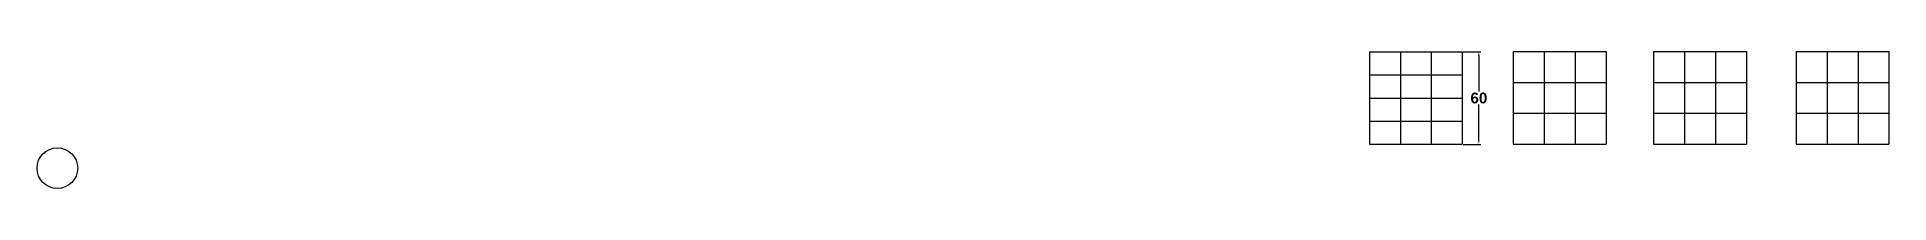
# Model space of a CAD drawing. Header units: millimetres. Extents: x 0 to 12057, y -41 to 471.
# Drawn here: x 8646 to 9842, y 382 to 471 of the extents above; entities that cross this region are included whole.
import ezdxf

# ---------------------------------------------------------------- set-up
doc = ezdxf.new("R2010")
doc.units = ezdxf.units.MM
doc.header["$LTSCALE"] = 2
doc.styles.get("Standard").update_dxf_attribs({"font": 'arialbd.ttf'})
doc.dimstyles.new('ISO-25', dxfattribs={"dimtxt": 7, "dimasz": 2.5, "dimexe": 1.25, "dimexo": 0.625, "dimtad": 1, "dimtih": 1, "dimtoh": 1, "dimdsep": 46, "dimtxsty": 'Standard', "dimcen": 2.5, "dimclrd": 1, "dimclre": 1, "dimclrt": 2, "dimadec": 0, "dimazin": 0, "dimtfac": 1, "dimtmove": 0, "dimatfit": 3, "dimfxl": 1, "dimarcsym": 0})

msp = doc.modelspace()

# ---------------------------------------------------------------- blocks, each defined once
blk = doc.blocks.new('*D54')
at = {"color": 1, "lineweight": -2, "transparency": 16777216}
for p, q in [((9567.2, 470.5), (9578.5, 470.5)), ((9577.3, 468), (9577.3, 444.7)), ((9577.3, 413), (9577.3, 436.3)), ((9567.2, 410.5), (9578.5, 410.5))]:
    blk.add_line(p, q, dxfattribs=at)
at = {"color": 1, "transparency": 16777216}
for points in [[(9576.8, 468), (9577.7, 468), (9577.3, 470.5)], [(9576.8, 413), (9577.7, 413), (9577.3, 410.5)]]:
    blk.add_solid(points, dxfattribs=at)
at = {"layer": 'Defpoints', "color": 0, "transparency": 16777216}
for p in [(9566.6, 470.5), (9577.3, 470.5), (9566.6, 410.5)]:
    blk.add_point(p, dxfattribs=at)
at = {"color": 2, "transparency": 16777216, "insert": (9577.3, 440.5), "char_height": 7, "attachment_point": 5}
blk.add_mtext('60', dxfattribs=at)

# ---------------------------------------------------------------- dimensions: what is measured, and where the dimension line sits
dim = msp.add_linear_dim(base=(9577.265, 470.521), p1=(9566.564, 410.521), p2=(9566.564, 470.521), angle=270, dimstyle='ISO-25')
dim.commit()
dim.dimension.update_dxf_attribs({"geometry": '*D54', "text_midpoint": (9577.265, 440.521)})

# ---------------------------------------------------------------- linework, layer by layer
for p, q in [((9506.564, 470.521), (9506.564, 410.521)), ((9506.564, 470.521), (9566.564, 470.521)), ((9526.564, 470.521), (9526.564, 410.521)), ((9546.564, 470.521), (9546.564, 410.521)), ((9566.564, 470.521), (9566.564, 410.521)), ((9599.574, 470.634), (9599.574, 410.634)), ((9599.574, 470.634), (9659.574, 470.634)), ((9619.574, 470.634), (9619.574, 410.634)), ((9619.574, 470.634), (9619.574, 410.634)), ((9639.574, 470.634), (9639.574, 410.634)), ((9659.574, 470.634), (9659.574, 410.634)), ((9690.201, 470.634), (9690.201, 410.634)), ((9690.201, 470.634), (9750.201, 470.634)), ((9710.201, 470.634), (9710.201, 410.634)), ((9710.201, 470.634), (9710.201, 410.634)), ((9730.201, 470.634), (9730.201, 410.634)), ((9750.201, 470.634), (9750.201, 410.634)), ((9782.298, 470.634), (9782.298, 410.634)), ((9782.298, 470.634), (9842.298, 470.634)), ((9802.298, 470.634), (9802.298, 410.634)), ((9802.298, 470.634), (9802.298, 410.634)), ((9822.298, 470.634), (9822.298, 410.634)), ((9842.298, 470.634), (9842.298, 410.634)), ((9506.564, 455.521), (9566.564, 455.521)), ((9599.574, 450.634), (9659.574, 450.634)), ((9690.201, 450.634), (9750.201, 450.634)), ((9782.298, 450.634), (9842.298, 450.634)), ((9506.564, 440.521), (9566.564, 440.521)), ((9506.564, 425.521), (9566.564, 425.521)), ((9599.574, 430.634), (9659.574, 430.634)), ((9690.201, 430.634), (9750.201, 430.634)), ((9782.298, 430.634), (9842.298, 430.634)), ((9506.564, 410.521), (9566.564, 410.521)), ((9599.574, 410.634), (9659.574, 410.634)), ((9690.201, 410.634), (9750.201, 410.634)), ((9782.298, 410.634), (9842.298, 410.634))]:
    msp.add_line(p, q)
msp.add_circle((8658.766, 395.051), 13.131)

msp.set_redraw_order([(e.dxf.handle, doc.entitydb.next_handle()) for e in msp.query("TEXT MTEXT ATTDEF DIMENSION ARC_DIMENSION")])  # texts and dimensions are drawn at this point

doc.saveas('drawing.dxf')
